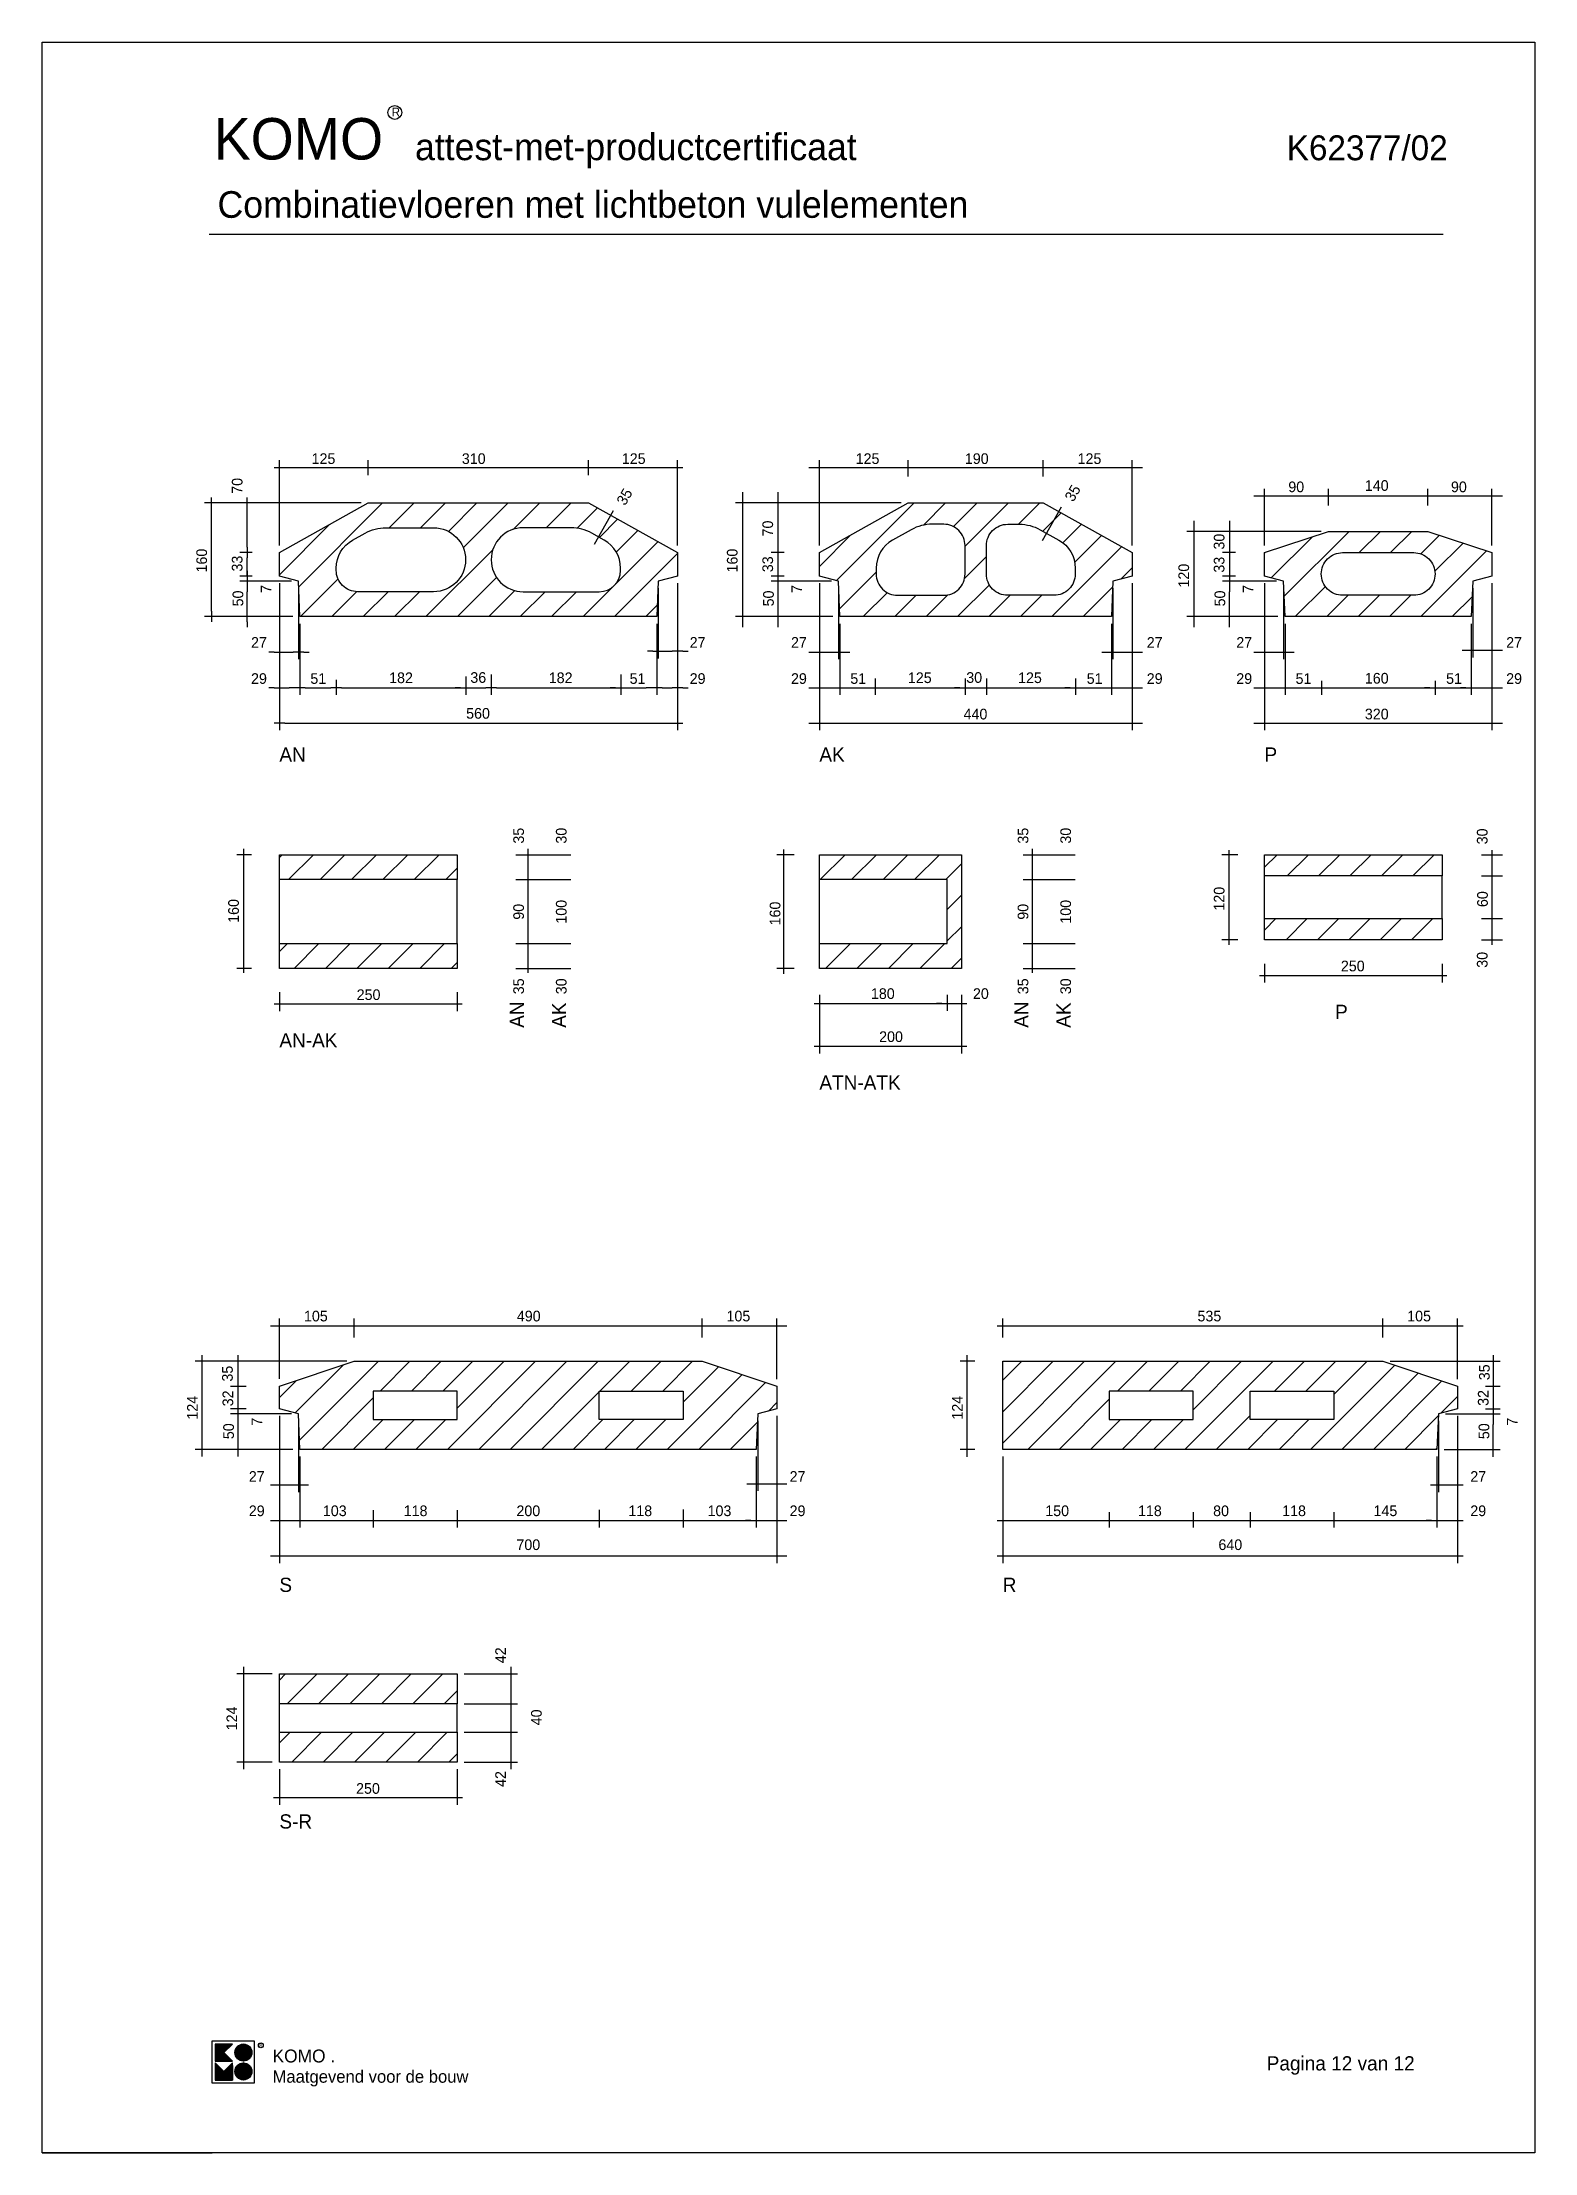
# Model space of a CAD drawing. Extents: x -4349 to 12451, y 1148 to 7088.
# Drawn here: x 8251 to 12451, y 1148 to 7088 of the extents above; entities that cross this region are included whole.
import ezdxf
from ezdxf.enums import TextEntityAlignment as Align

# ---------------------------------------------------------------- set-up
doc = ezdxf.new("R2010")
doc.units = 0
doc.header["$LTSCALE"] = 5
doc.layers.get('0').update_dxf_attribs({"linetype": 'CONTINUOUS'})
for name, color, linetype in [('ANZ', 2, 'CONTINUOUS'), ('ARC', 1, 'CONTINUOUS'), ('KADER_COMBI_NIEUW$0$KOMO_L', 7, 'CONTINUOUS'), ('KADER_COMBI_NIEUW$0$TXT', 1, 'CONTINUOUS'), ('MTV', 1, 'CONTINUOUS'), ('TEXT', 1, 'CONTINUOUS'), ('TXT', 1, 'CONTINUOUS')]:
    doc.layers.add(name, color=color, linetype=linetype)
doc.styles.add('ISO', font='txt', dxfattribs={"height": 30})
doc.styles.add('KADER_COMBI_NIEUW$0$STYLE1', font='txt', dxfattribs={"height": 50})
doc.styles.add('KADER_COMBI_NIEUW$0$T25_VE', font='txt', dxfattribs={"height": 50})
doc.styles.add('STYLE1', font='txt', dxfattribs={"height": 50})

msp = doc.modelspace()

# ---------------------------------------------------------------- texts
at = {"layer": 'MTV', "style": 'ISO'}
for s, p in [('125', (9042, 5900.6)), ('310', (9464.8, 5900.6)), ('125', (9915, 5900.6)), ('125', (10573, 5900.6)), ('190', (10880.3, 5900.6)), ('125', (11197.5, 5900.6)), ('90', (11779.3, 5821.2)), ('140', (12005.9, 5825)), ('90', (12237, 5821.2)), ('27', (8860.5, 5383.3)), ('27', (10094.8, 5383.3)), ('27', (10379.9, 5383.3)), ('27', (11381, 5383.3)), ('27', (11632.9, 5383.3)), ('27', (12392.3, 5383.3)), ('29', (8860.5, 5281.7)), ('51', (9027.4, 5281.7)), ('182', (9260.2, 5283.8)), ('36', (9477.6, 5284.6)), ('182', (9709.4, 5283.8)), ('51', (9925.8, 5281.7)), ('29', (10094.8, 5281.7)), ('29', (10379.9, 5281.7)), ('51', (10546.8, 5281.7)), ('125', (10720, 5284)), ('30', (10873.1, 5284.6)), ('125', (11030, 5284)), ('51', (11212, 5281.7)), ('29', (11381, 5281.7)), ('29', (11632.9, 5281.7)), ('51', (11799.8, 5281.7)), ('160', (12005.9, 5282.5)), ('51', (12223.3, 5281.7)), ('29', (12392.3, 5281.7)), ('560', (9476.9, 5183.7)), ('440', (10876.7, 5181.7)), ('320', (12005.9, 5181.8)), ('250', (11938.4, 4472.7)), ('250', (9168.9, 4392)), ('180', (10616, 4395)), ('20', (10891.9, 4395)), ('200', (10639.1, 4273.8)), ('105', (9020.6, 3487.5)), ('490', (9619.6, 3487.5)), ('105', (10209.6, 3487.5)), ('535', (11534.9, 3487.5)), ('105', (12125, 3487.5)), ('27', (8854.2, 3036)), ('27', (10376, 3036)), ('27', (12291.4, 3036)), ('29', (8854.2, 2939.4)), ('103', (9073.8, 2939.4)), ('118', (9301.2, 2939.4)), ('200', (9618.4, 2939.4)), ('118', (9933.4, 2939.4)), ('103', (10156.4, 2939.4)), ('29', (10376, 2939.4)), ('150', (11106.6, 2939.4)), ('118', (11367.5, 2939.4)), ('80', (11567.8, 2939.4)), ('118', (11773.2, 2939.4)), ('145', (12030.2, 2939.4)), ('29', (12291.4, 2939.4)), ('700', (9618.4, 2844)), ('640', (11593.8, 2844)), ('250', (9167.2, 2158))]:
    msp.add_text(s, height=30, dxfattribs=at).set_placement(p, align=Align.CENTER)
for s, rotation, p in [('70', 90, (8814.1, 5839)), ('35', 60, (9902, 5800.8)), ('35', 60, (11163.1, 5811.1)), ('70', 90, (10307.1, 5719)), ('30', 90, (11577.3, 5682)), ('160', 90, (8714.2, 5628.7)), ('160', 90, (10207.2, 5628.7)), ('33', 90, (8814.1, 5620.2)), ('33', 90, (10307.1, 5618.3)), ('120', 90, (11477.7, 5586.3)), ('33', 90, (11577.3, 5617.1)), ('50', 90, (8816.2, 5522.1)), ('7', 90, (8895.7, 5548.9)), ('50', 90, (10309.2, 5522.1)), ('7', 90, (10388.7, 5548.9)), ('50', 90, (11579.4, 5522.1)), ('7', 90, (11658.9, 5548.9)), ('35', 90, (9606.1, 4854.4)), ('30', 90, (9726.1, 4854.4)), ('35', 90, (11025.5, 4854.4)), ('30', 90, (11145.5, 4854.4)), ('30', 90, (12317.6, 4852.4)), ('120', 90, (11577.4, 4677.1)), ('60', 90, (12318.4, 4675.9)), ('160', 90, (8803.9, 4642.6)), ('90', 90, (9606.1, 4640.3)), ('100', 90, (9726.1, 4640.3)), ('160', 90, (10327.7, 4635.4)), ('90', 90, (11025.5, 4640.3)), ('100', 90, (11145.5, 4640.3)), ('30', 90, (12317.6, 4505.1)), ('35', 90, (9606.1, 4430.5)), ('30', 90, (9726.1, 4430.5)), ('35', 90, (11025.5, 4430.5)), ('30', 90, (11145.5, 4430.5)), ('35', 90, (8786.8, 3340.4)), ('35', 90, (12323.7, 3344.2)), ('124', 90, (8688.3, 3244.5)), ('32', 90, (8787.9, 3270.8)), ('124', 90, (10840.8, 3244.5)), ('32', 90, (12320.4, 3272.1)), ('7', 90, (8869.5, 3205.1)), ('7', 90, (12402, 3205.1)), ('50', 90, (8790, 3178.4)), ('50', 90, (12322.5, 3178.4)), ('42', 90, (9555.4, 2547.8)), ('124', 90, (8799.1, 2370.1)), ('40', 90, (9656.1, 2373)), ('42', 90, (9555.4, 2199.6))]:
    msp.add_text(s, height=30, rotation=rotation, dxfattribs=at).set_placement(p, align=Align.CENTER)
at = {"layer": 'TEXT', "color": 3, "style": 'ISO'}
for s, p in [('AN', (8917.9, 5062.8)), ('AK', (10437.4, 5062.8)), ('P', (11689.9, 5062.8)), ('P', (11888.6, 4338.6)), ('AN-AK', (8917.9, 4258.6)), ('ATN-ATK', (10437.4, 4139.6)), ('S', (8917.9, 2726.1)), ('R', (10953.3, 2726.1)), ('S-R', (8917.9, 2060.2))]:
    msp.add_text(s, height=40, dxfattribs=at).set_placement(p)
for s, p in [('AN', (9606.4, 4313.7)), ('AK', (9724.9, 4313.7)), ('AN', (11025.9, 4313.7)), ('AK', (11144.4, 4313.7))]:
    msp.add_text(s, height=40, rotation=90, dxfattribs=at).set_placement(p)

# ---------------------------------------------------------------- blocks, each defined once
blk = doc.blocks.new('*X49')
at = {"color": 0}
for p, q in [((8972.6, 5555.1), (9208.5, 5791)), ((9226.9, 5721), (9296.9, 5791)), ((9315.3, 5721), (9385.3, 5791)), ((9393.5, 5710.8), (9473.7, 5791)), ((9435.5, 5664.5), (9562, 5791)), ((9576, 5716.6), (9650.4, 5791)), ((9668.8, 5721), (9738.8, 5791)), ((9755.9, 5719.7), (9813.1, 5776.9)), ((8917.9, 5588.8), (9059.2, 5730.1)), ((9818.3, 5693.7), (9869.8, 5745.2)), ((9865.8, 5652.8), (9926.4, 5713.4)), ((9330.4, 5471), (9518.4, 5659)), ((9860.8, 5471), (10037.9, 5648.2)), ((9864.4, 5563), (9983.1, 5681.7)), ((8976.9, 5471), (9082.9, 5577.1)), ((9065.3, 5471), (9135.3, 5541.1)), ((9153.7, 5471), (9223.7, 5541)), ((9242, 5471), (9312, 5541)), ((9418.8, 5471), (9529, 5581.2)), ((9507.2, 5471), (9580.4, 5544.1)), ((9595.6, 5471), (9665.6, 5541)), ((9684, 5471), (9754, 5541)), ((9772.4, 5471), (9856, 5554.6)), ((9949.2, 5471), (9981.2, 5503.1))]:
    blk.add_line(p, q, dxfattribs=at)
blk = doc.blocks.new('*X50')
at = {"color": 0}
for p, q in [((10485.8, 5572.5), (10704.3, 5791)), ((10730.1, 5728.4), (10792.7, 5791)), ((10814.6, 5724.5), (10881.1, 5791)), ((10847.4, 5668.9), (10969.5, 5791)), ((10997.9, 5731), (11057.9, 5791)), ((11066.5, 5711.3), (11117.9, 5762.7)), ((11122.4, 5678.8), (11174.6, 5731)), ((10437.4, 5612.5), (10524.9, 5700)), ((11091.4, 5471), (11287.9, 5667.5)), ((11155.9, 5623.9), (11231.3, 5699.2)), ((10494.5, 5492.8), (10597.4, 5595.7)), ((10846.3, 5579.4), (10907.4, 5640.5)), ((11285.5, 5576.7), (11317.4, 5608.6)), ((10561.1, 5471), (10628.5, 5538.4)), ((10649.5, 5471), (10709.5, 5531)), ((10737.9, 5471), (10799, 5532.1)), ((10826.2, 5471), (10915.7, 5560.5)), ((10914.6, 5471), (10974.6, 5531)), ((11003, 5471), (11063, 5531)), ((11179.8, 5471), (11262.7, 5553.9))]:
    blk.add_line(p, q, dxfattribs=at)
blk = doc.blocks.new('*X51')
at = {"color": 0}
for p, q in [((11745.6, 5528.4), (11928.2, 5711)), ((11956.6, 5651), (12016.6, 5711)), ((12045, 5651), (12105, 5711)), ((11689.9, 5649.5), (11692.2, 5651.8)), ((11708.9, 5580.1), (11824.8, 5696)), ((12129.9, 5647.6), (12182.5, 5700.1)), ((12130.1, 5471), (12315.1, 5655.9)), ((12169.4, 5598.6), (12248.8, 5678)), ((11776.6, 5471), (11861.3, 5555.7)), ((11865, 5471), (11925, 5531)), ((11953.3, 5471), (12013.3, 5531)), ((12041.7, 5471), (12101.7, 5531)), ((12218.5, 5471), (12274.1, 5526.6))]:
    blk.add_line(p, q, dxfattribs=at)
blk = doc.blocks.new('*X52')
at = {"color": 0}
for p, q in [((8917.9, 4793.3), (8925.6, 4801)), ((8944, 4731), (9014, 4801)), ((9032.4, 4731), (9102.4, 4801)), ((9120.8, 4731), (9190.8, 4801)), ((9209.2, 4731), (9279.2, 4801)), ((9297.5, 4731), (9367.5, 4801)), ((9385.9, 4731), (9417.9, 4763))]:
    blk.add_line(p, q, dxfattribs=at)
blk = doc.blocks.new('*X53')
at = {"color": 0}
for p, q in [((8917.9, 4528.2), (8940.8, 4551)), ((8959.2, 4481), (9029.2, 4551)), ((9047.5, 4481), (9117.5, 4551)), ((9135.9, 4481), (9205.9, 4551)), ((9224.3, 4481), (9294.3, 4551)), ((9312.7, 4481), (9382.7, 4551)), ((9401.1, 4481), (9417.9, 4497.9))]:
    blk.add_line(p, q, dxfattribs=at)
blk = doc.blocks.new('*X54')
at = {"color": 0}
for p, q in [((10439.8, 4731), (10509.8, 4801)), ((10528.2, 4731), (10598.2, 4801)), ((10616.6, 4731), (10686.6, 4801)), ((10705, 4731), (10775, 4801)), ((10793.3, 4731), (10837.4, 4775)), ((10797.4, 4646.7), (10837.4, 4686.7)), ((10797.4, 4558.3), (10837.4, 4598.3)), ((10455, 4481), (10525, 4551)), ((10543.3, 4481), (10613.3, 4551)), ((10631.7, 4481), (10701.7, 4551)), ((10720.1, 4481), (10790.1, 4551)), ((10808.5, 4481), (10837.4, 4509.9))]:
    blk.add_line(p, q, dxfattribs=at)
blk = doc.blocks.new('*X55')
at = {"color": 0}
for p, q in [((11689.9, 4765.6), (11725.3, 4801)), ((11753.7, 4741), (11813.7, 4801)), ((11842.1, 4741), (11902.1, 4801)), ((11930.5, 4741), (11990.5, 4801)), ((12018.8, 4741), (12078.8, 4801)), ((12107.2, 4741), (12167.2, 4801)), ((11689.9, 4588.8), (11722.1, 4621)), ((11750.5, 4561), (11810.5, 4621)), ((11838.8, 4561), (11898.8, 4621)), ((11927.2, 4561), (11987.2, 4621)), ((12015.6, 4561), (12075.6, 4621)), ((12104, 4561), (12164, 4621))]:
    blk.add_line(p, q, dxfattribs=at)
blk = doc.blocks.new('*X56')
at = {"color": 0}
for p, q in [((8917.9, 2477.8), (8935.4, 2495.3)), ((8939.8, 2411.3), (9023.8, 2495.3)), ((9028.2, 2411.3), (9112.2, 2495.3)), ((9116.6, 2411.3), (9200.6, 2495.3)), ((9205, 2411.3), (9289, 2495.3)), ((9293.4, 2411.3), (9377.4, 2495.3)), ((9381.8, 2411.3), (9417.9, 2447.4)), ((8917.9, 2301), (8948.2, 2331.3)), ((8952.6, 2247.3), (9036.6, 2331.3)), ((9041, 2247.3), (9125, 2331.3)), ((9129.4, 2247.3), (9213.4, 2331.3)), ((9217.8, 2247.3), (9301.8, 2331.3)), ((9306.2, 2247.3), (9390.2, 2331.3)), ((9394.5, 2247.3), (9417.9, 2270.7))]:
    blk.add_line(p, q, dxfattribs=at)
blk = doc.blocks.new('*X57')
at = {"color": 0}
for p, q in [((8962.7, 3229.7), (9098.5, 3365.5)), ((8974.9, 3153.4), (9196.7, 3375.3)), ((9201.1, 3291.3), (9285.1, 3375.3)), ((9289.5, 3291.3), (9373.5, 3375.3)), ((9377.9, 3291.3), (9461.9, 3375.3)), ((9390.7, 3127.3), (9638.7, 3375.3)), ((9417.9, 3242.9), (9550.3, 3375.3)), ((9479, 3127.3), (9727, 3375.3)), ((9567.4, 3127.3), (9815.4, 3375.3)), ((9819.8, 3291.3), (9903.8, 3375.3)), ((9908.2, 3291.3), (9992.2, 3375.3)), ((9996.6, 3291.3), (10080.6, 3375.3)), ((10009.4, 3127.3), (10220, 3337.9)), ((10053.9, 3260.2), (10153.7, 3360)), ((8917.9, 3273.3), (8965.9, 3321.3)), ((9037.1, 3127.3), (9181.9, 3272.1)), ((9655.8, 3127.3), (9817.9, 3289.4)), ((10097.8, 3127.3), (10286.3, 3315.8)), ((9125.5, 3127.3), (9209.5, 3211.3)), ((9213.9, 3127.3), (9297.9, 3211.3)), ((9302.3, 3127.3), (9386.3, 3211.3)), ((9744.2, 3127.3), (9828.2, 3211.3)), ((9832.6, 3127.3), (9916.6, 3211.3)), ((9921, 3127.3), (10005, 3211.3)), ((10293.9, 3235), (10317.9, 3259)), ((10186.2, 3127.3), (10263, 3204.1))]:
    blk.add_line(p, q, dxfattribs=at)
blk = doc.blocks.new('*X58')
at = {"color": 0}
for p, q in [((10953.3, 3145), (11183.6, 3375.3)), ((10953.3, 3233.4), (11095.2, 3375.3)), ((10953.3, 3321.7), (11006.8, 3375.3)), ((11024, 3127.3), (11272, 3375.3)), ((11276.4, 3291.3), (11360.4, 3375.3)), ((11364.8, 3291.3), (11448.8, 3375.3)), ((11453.2, 3291.3), (11537.2, 3375.3)), ((11466, 3127.3), (11714, 3375.3)), ((11489.3, 3239), (11625.6, 3375.3)), ((11718.3, 3291.3), (11802.3, 3375.3)), ((11806.7, 3291.3), (11890.7, 3375.3)), ((11819.5, 3127.3), (12056.5, 3364.2)), ((11885.3, 3281.5), (11979.1, 3375.3)), ((11907.9, 3127.3), (12122.8, 3342.1)), ((11112.4, 3127.3), (11253.3, 3268.2)), ((11996.3, 3127.3), (12189, 3320)), ((12186.5, 3229.1), (12233.3, 3275.9)), ((11200.8, 3127.3), (11284.8, 3211.3)), ((11289.2, 3127.3), (11373.2, 3211.3)), ((11377.6, 3127.3), (11461.6, 3211.3)), ((11554.3, 3127.3), (11649.3, 3222.2)), ((11642.7, 3127.3), (11726.7, 3211.3)), ((11731.1, 3127.3), (11815.1, 3211.3)), ((12084.7, 3127.3), (12179.1, 3221.7)), ((12173.1, 3127.3), (12175.4, 3129.6))]:
    blk.add_line(p, q, dxfattribs=at)
blk = doc.blocks.new('*U68')
at = {"layer": 'KADER_COMBI_NIEUW$0$KOMO_L', "style": 'KADER_COMBI_NIEUW$0$STYLE1'}
blk.add_text('R', height=12.4, dxfattribs=at).set_placement((491.5, 2865.5))
blk = doc.blocks.new('*U69')
at = {"layer": 'KADER_COMBI_NIEUW$0$KOMO_L', "style": 'KADER_COMBI_NIEUW$0$STYLE1'}
blk.add_text('R', height=3.96, dxfattribs=at).set_placement((305.7, 149.4))
blk = doc.blocks.new('*U70')
at = {"layer": 'KADER_COMBI_NIEUW$0$KOMO_L', "style": 'KADER_COMBI_NIEUW$0$T25_VE'}
blk.add_text('KOMO .', height=18.23, dxfattribs=at).set_placement((324.1, 127.1))
blk = doc.blocks.new('*U71')
at = {"layer": 'KADER_COMBI_NIEUW$0$KOMO_L', "style": 'KADER_COMBI_NIEUW$0$STYLE1'}
blk.add_text('Maatgevend voor de bouw', height=17.495, dxfattribs=at).set_placement((324, 98.6))
blk = doc.blocks.new('*U72')
at = {"layer": 'KADER_COMBI_NIEUW$0$KOMO_L', "linetype": 'CONTINUOUS'}
for p, q in [((243.4, 153), (243.4, 141)), ((267.5, 153), (255.5, 141)), ((274.4, 149.5), (270.9, 141)), ((283, 153), (274.4, 149.5)), ((291.5, 149.5), (283, 153)), ((291.5, 149.5), (295, 141)), ((243.4, 141), (243.4, 128.9)), ((243.4, 126.5), (243.4, 123)), ((246.9, 123), (243.4, 126.5)), ((243.4, 123), (243.4, 114.5)), ((246.9, 123), (255.5, 114.5)), ((255.5, 141), (267.5, 128.9)), ((264, 123), (255.5, 114.5)), ((267.5, 126.5), (264, 123)), ((267.5, 123), (267.5, 126.5)), ((267.5, 123), (267.5, 114.5)), ((270.9, 141), (274.4, 132.4)), ((274.4, 123), (270.9, 114.5)), ((283, 128.9), (274.4, 132.4)), ((283, 126.5), (274.4, 123)), ((291.5, 132.4), (283, 128.9)), ((291.5, 123), (283, 126.5)), ((295, 141), (291.5, 132.4)), ((291.5, 123), (295, 114.5)), ((243.4, 114.5), (243.4, 102.4)), ((267.5, 114.5), (267.5, 102.4)), ((270.9, 114.5), (274.4, 105.9)), ((283, 102.4), (274.4, 105.9)), ((291.5, 105.9), (283, 102.4)), ((295, 114.5), (291.5, 105.9))]:
    blk.add_line(p, q, dxfattribs=at)
for points in [[(243.4, 153), (243.4, 141), (255.5, 141)], [(274.4, 149.5), (270.9, 141), (295, 141)], [(283, 153), (274.4, 149.5), (291.5, 149.5)], [(243.4, 141), (243.4, 128.9), (267.5, 128.9)], [(243.4, 126.5), (243.4, 123), (246.9, 123)], [(243.4, 123), (243.4, 114.5), (255.5, 114.5)], [(264, 123), (255.5, 114.5), (267.5, 114.5)], [(267.5, 126.5), (264, 123), (267.5, 123)], [(270.9, 141), (274.4, 132.4), (291.5, 132.4)], [(274.4, 123), (270.9, 114.5), (295, 114.5)], [(283, 126.5), (274.4, 123), (291.5, 123)], [(243.4, 114.5), (243.4, 102.4), (267.5, 102.4)], [(270.9, 114.5), (274.4, 105.9), (291.5, 105.9)]]:
    blk.add_solid(points, dxfattribs=at)
at = {"layer": 'KADER_COMBI_NIEUW$0$KOMO_L', "linetype": 'CONTINUOUS', "extrusion": (0, 0, -1)}
for points in [[(-243.4, 153), (-267.5, 153), (-255.5, 141)], [(-274.4, 149.5), (-291.5, 149.5), (-295, 141)], [(-243.4, 141), (-255.5, 141), (-267.5, 128.9)], [(-243.4, 123), (-246.9, 123), (-255.5, 114.5)], [(-264, 123), (-267.5, 123), (-267.5, 114.5)], [(-270.9, 141), (-295, 141), (-291.5, 132.4)], [(-274.4, 132.4), (-291.5, 132.4), (-283, 128.9)], [(-274.4, 123), (-291.5, 123), (-295, 114.5)], [(-243.4, 114.5), (-267.5, 114.5), (-267.5, 102.4)], [(-270.9, 114.5), (-295, 114.5), (-291.5, 105.9)], [(-274.4, 105.9), (-291.5, 105.9), (-283, 102.4)]]:
    blk.add_solid(points, dxfattribs=at)
blk = doc.blocks.new('KADER_COMBI_NIEUW')
at = {"layer": 'KADER_COMBI_NIEUW$0$KOMO_L'}
for p, q in [((0, 2970), (235, 2970)), ((2100, 2970), (2100, 2700)), ((0, 0), (239, 0))]:
    blk.add_line(p, q, dxfattribs=at)
for points in [[(0, 0), (0, 2970), (2100, 2970), (2100, 0)], [(239, 157.4), (298.4, 157.4), (298.4, 98), (239, 98)]]:
    blk.add_lwpolyline(points, close=True, dxfattribs=at)
for points in [[(267.5, 153), (243.4, 153), (243.4, 128.9), (267.5, 128.9)], [(267.5, 153), (255.5, 141), (267.5, 128.9), (255.5, 141)], [(243.4, 126.5), (255.5, 114.5), (267.5, 126.5), (255.5, 114.5)], [(243.4, 126.5), (243.4, 102.4), (267.5, 102.4), (267.5, 126.5)]]:
    blk.add_lwpolyline(points, dxfattribs=at)
for centre, radius in [((496, 2871.2), 9.74), ((283, 141), 12), ((307.5, 151.2), 3.43), ((283, 114.5), 12)]:
    blk.add_circle(centre, radius, dxfattribs=at)
at = {"layer": 'KADER_COMBI_NIEUW$0$TXT', "color": 1, "linetype": 'CONTINUOUS'}
blk.add_line((235, 2700), (1971, 2700), dxfattribs=at)
for name in ['*U68', '*U69', '*U70', '*U71']:
    blk.add_blockref(name, (0, 0))
at = {"layer": 'KADER_COMBI_NIEUW$0$KOMO_L', "linetype": 'CONTINUOUS'}
blk.add_blockref('*U72', (0, 0), dxfattribs=at)
at = {"layer": 'KADER_COMBI_NIEUW$0$KOMO_L', "color": 4, "style": 'KADER_COMBI_NIEUW$0$STYLE1'}
for s, height, p in [('KOMO ', 58.36, (241.2, 2804.9)), ('attest-met-productcertificaat', 37.5, (524.5, 2804)), ('Combinatievloeren met lichtbeton vulelementen', 37.5, (246.6, 2722.9))]:
    blk.add_text(s, height=height, dxfattribs=at).set_placement(p)
at = {"layer": 'KADER_COMBI_NIEUW$0$TXT', "color": 4, "style": 'KADER_COMBI_NIEUW$0$STYLE1'}
blk.add_text('K62377/02', height=35, dxfattribs=at).set_placement((1751, 2803.9))
blk = doc.blocks.new('*U66')
at = {"layer": 'TXT', "style": 'STYLE1'}
blk.add_text('Pagina 12 van 12', height=40, dxfattribs=at).set_placement((11696.2, 1379.4))

# ---------------------------------------------------------------- linework, layer by layer
at = {"layer": 'ANZ', "color": 3}
for p, q in [((9738.4, 5721), (9603.9, 5721)), ((9831.9, 5686.1), (9797, 5705.7)), ((9877.9, 5601), (9877.9, 5607.6)), ((9603.9, 5541), (9817.9, 5541)), ((10437.4, 4801), (10837.4, 4801)), ((10437.4, 4731), (10437.4, 4801)), ((10837.4, 4801), (10837.4, 4731)), ((10797.4, 4731), (10437.4, 4731)), ((10797.4, 4551), (10797.4, 4731)), ((10837.4, 4731), (10837.4, 4551)), ((11689.9, 4621), (12189.9, 4621)), ((11689.9, 4561), (11689.9, 4621)), ((12189.9, 4621), (12189.9, 4561)), ((10437.4, 4481), (10437.4, 4551)), ((10437.4, 4551), (10797.4, 4551)), ((10837.4, 4551), (10837.4, 4481)), ((12189.9, 4561), (11689.9, 4561)), ((10837.4, 4481), (10437.4, 4481))]:
    msp.add_line(p, q, dxfattribs=at)
at = {"layer": 'ANZ', "color": 1}
for p, q in [((8917.9, 4551), (8917.9, 4731)), ((9417.9, 4551), (9417.9, 4731)), ((10437.4, 4551), (10437.4, 4731)), ((11689.9, 4621), (11689.9, 4741)), ((12189.9, 4621), (12189.9, 4741)), ((8917.9, 2331.3), (8917.9, 2411.3)), ((9417.9, 2331.3), (9417.9, 2411.3))]:
    msp.add_line(p, q, dxfattribs=at)
at = {"layer": 'ANZ', "color": 3}
for points in [[(9979.9, 5471), (9477.9, 5471), (8975.9, 5471), (8971.9, 5571), (8917.9, 5585), (8917.9, 5651), (9167.9, 5791), (9477.9, 5791), (9787.9, 5791), (10037.9, 5651), (10037.9, 5585), (9983.9, 5571)], [(10495.4, 5471), (10491.4, 5571), (10437.4, 5585), (10437.4, 5651), (10687.4, 5791), (10877.4, 5791), (11067.4, 5791), (11317.4, 5651), (11317.4, 5585), (11263.4, 5571), (11259.4, 5471), (10877.4, 5471)], [(12009.9, 5711), (12149.9, 5711), (12329.9, 5651), (12329.9, 5585), (12275.9, 5571), (12271.9, 5471), (12009.9, 5471), (11747.9, 5471), (11743.9, 5571), (11689.9, 5585), (11689.9, 5651), (11869.9, 5711)], [(8917.9, 4731), (8917.9, 4801), (9417.9, 4801), (9417.9, 4731)], [(11689.9, 4741), (11689.9, 4801), (12189.9, 4801), (12189.9, 4741)], [(8917.9, 4481), (8917.9, 4551), (9417.9, 4551), (9417.9, 4481)], [(9617.9, 3127.3), (8975.9, 3127.3), (8971.9, 3227.3), (8917.9, 3241.3), (8917.9, 3305.3), (9127.9, 3375.3), (9617.9, 3375.3), (10107.9, 3375.3), (10317.9, 3305.3), (10317.9, 3241.3), (10263.9, 3227.3), (10259.9, 3127.3)], [(12023.3, 3375.3), (12233.3, 3305.3), (12233.3, 3241.3), (12179.3, 3227.3), (12175.3, 3127.3), (11533.3, 3127.3), (10953.3, 3127.3), (10953.3, 3375.3), (11533.3, 3375.3)], [(9181.9, 3211.3), (9417.9, 3211.3), (9417.9, 3291.3), (9181.9, 3291.3)], [(10053.9, 3211.3), (9817.9, 3211.3), (9817.9, 3291.3), (10053.9, 3291.3)], [(11489.3, 3291.3), (11253.3, 3291.3), (11253.3, 3211.3), (11489.3, 3211.3)], [(11885.3, 3211.3), (11649.3, 3211.3), (11649.3, 3291.3), (11885.3, 3291.3)], [(8917.9, 2411.3), (8917.9, 2495.3), (9417.9, 2495.3), (9417.9, 2411.3)], [(8917.9, 2247.3), (8917.9, 2331.3), (9417.9, 2331.3), (9417.9, 2247.3)]]:
    msp.add_lwpolyline(points, close=True, dxfattribs=at)
for points in [[(9158.9, 5705.7, -0.12832), (9217.5, 5721), (9351.9, 5721, -1), (9351.9, 5541), (9137.9, 5541, -0.414214), (9077.9, 5601), (9077.9, 5607.6, -0.271465), (9124, 5686.1)], [(10597.4, 5591, 0.414214), (10657.4, 5531), (10787.4, 5531, 0.414214), (10847.4, 5591), (10847.4, 5671, 0.414214), (10787.4, 5731), (10754.8, 5731, 0.12832), (10696.2, 5715.7), (10643.4, 5686.1, 0.271465), (10597.4, 5607.6)], [(11157.4, 5591, -0.414214), (11097.4, 5531), (10967.4, 5531, -0.414214), (10907.4, 5591), (10907.4, 5671, -0.414214), (10967.4, 5731), (11000, 5731, -0.12832), (11058.6, 5715.7), (11111.4, 5686.1, -0.271465), (11157.4, 5607.6)], [(12169.9, 5591, -0.414214), (12109.9, 5531), (12009.9, 5531), (11909.9, 5531, -0.414214), (11849.9, 5591, -0.414214), (11909.9, 5651), (12009.9, 5651), (12109.9, 5651, -0.414214)]]:
    msp.add_lwpolyline(points, format="xyb", close=True, dxfattribs=at)
for centre, radius, start, end in [((9603.9, 5631), 90, 90, 270), ((9738.4, 5601), 120, 60.75117, 90), ((9787.9, 5607.6), 90, 0, 60.75117), ((9817.9, 5601), 60, 270, 0)]:
    msp.add_arc(centre, radius, start, end, dxfattribs=at)
at = {"layer": 'MTV'}
for p, q in [((8903.4, 5891), (9152.9, 5891)), ((8917.9, 5671), (8917.9, 5911)), ((9152.9, 5891), (9182.9, 5891)), ((9167.9, 5869.1), (9167.9, 5911)), ((9167.9, 5869.1), (9167.9, 5911)), ((9182.9, 5891), (9772.9, 5891)), ((9772.9, 5891), (9802.9, 5891)), ((9787.9, 5869.1), (9787.9, 5911)), ((9787.9, 5869.1), (9787.9, 5911)), ((9802.9, 5891), (10022.9, 5891)), ((10022.9, 5891), (10052.9, 5891)), ((10037.9, 5671), (10037.9, 5911)), ((10408.1, 5891), (11347, 5891)), ((10437.4, 5671), (10437.4, 5911)), ((10687.4, 5865.4), (10687.4, 5911)), ((10687.4, 5865.4), (10687.4, 5911)), ((11067.4, 5865.4), (11067.4, 5911)), ((11067.4, 5865.4), (11067.4, 5911)), ((11317.4, 5671), (11317.4, 5911)), ((11689.9, 5671), (11689.9, 5831)), ((11869.9, 5783.5), (11869.9, 5831)), ((11869.9, 5783.5), (11869.9, 5831)), ((12149.9, 5783.5), (12149.9, 5831)), ((12149.9, 5783.5), (12149.9, 5831)), ((12329.9, 5671), (12329.9, 5831)), ((8807.1, 5791), (8707.1, 5791)), ((8727.1, 5776), (8727.1, 5806)), ((8727.1, 5486), (8727.1, 5776)), ((9147.9, 5791), (8807.1, 5791)), ((8827.1, 5776), (8827.1, 5806)), ((8827.1, 5666), (8827.1, 5776)), ((9856.9, 5769.1), (9803.8, 5674.2)), ((10301.6, 5791), (10201.6, 5791)), ((10221.6, 5441), (10221.6, 5821)), ((10667.4, 5791), (10301.6, 5791)), ((10321.6, 5666), (10321.6, 5821)), ((11118, 5779.4), (11064.8, 5684.5)), ((11659.9, 5811), (12359.9, 5811)), ((11571.8, 5711), (11471.8, 5711)), ((11491.8, 5441), (11491.8, 5741)), ((11849.9, 5711), (11571.8, 5711)), ((11591.8, 5741), (11591.8, 5541)), ((8841.7, 5651), (8807.1, 5651)), ((8841.7, 5651), (8807.1, 5651)), ((8827.1, 5666), (8827.1, 5681)), ((8827.1, 5666), (8827.1, 5636)), ((10338.7, 5651), (10301.6, 5651)), ((10338.7, 5651), (10301.6, 5651)), ((10321.6, 5441), (10321.6, 5681)), ((11608, 5651), (11571.8, 5651)), ((11608, 5651), (11571.8, 5651)), ((8841.7, 5585), (8807.1, 5585)), ((8841.7, 5585), (8807.1, 5585)), ((8827.1, 5615), (8827.1, 5636)), ((8827.1, 5600), (8827.1, 5615)), ((8827.1, 5586), (8827.1, 5601)), ((8827.1, 5600), (8827.1, 5570)), ((8827.1, 5586), (8827.1, 5556)), ((10338.7, 5585), (10301.6, 5585)), ((10338.7, 5585), (10301.6, 5585)), ((11608, 5585), (11571.8, 5585)), ((8951.9, 5571), (8807.1, 5571)), ((8951.9, 5571), (8807.1, 5571)), ((8827.1, 5570), (8827.1, 5555)), ((8827.1, 5556), (8827.1, 5541)), ((8827.1, 5486), (8827.1, 5541)), ((8917.9, 5565), (8917.9, 5351)), ((8971.9, 5551), (8971.9, 5351)), ((9983.9, 5551), (9983.9, 5353.4)), ((10037.9, 5565), (10037.9, 5353.4)), ((10037.9, 5565), (10037.9, 5251)), ((10471.4, 5571), (10301.6, 5571)), ((10471.4, 5571), (10301.6, 5571)), ((10437.4, 5565), (10437.4, 5351)), ((10491.4, 5551), (10491.4, 5351)), ((11263.4, 5551), (11263.4, 5351)), ((11317.4, 5565), (11317.4, 5351)), ((11317.4, 5565), (11317.4, 5251)), ((11723.9, 5571), (11571.8, 5571)), ((11723.9, 5571), (11571.8, 5571)), ((11591.8, 5570), (11591.8, 5555)), ((11591.8, 5441), (11591.8, 5541)), ((11689.9, 5565), (11689.9, 5351)), ((11743.9, 5551), (11743.9, 5351)), ((12275.9, 5551), (12275.9, 5355.5)), ((12329.9, 5565), (12329.9, 5355.5)), ((8807.1, 5471), (8707.1, 5471)), ((8727.1, 5486), (8727.1, 5456)), ((8955.9, 5471), (8807.1, 5471)), ((8827.1, 5456), (8827.1, 5486)), ((10475.4, 5471), (10201.6, 5471)), ((11571.8, 5471), (11471.8, 5471)), ((11727.9, 5471), (11571.8, 5471)), ((8827.1, 5456), (8827.1, 5441)), ((8975.9, 5451), (8975.9, 5251)), ((8975.9, 5451), (8975.9, 5251)), ((9979.9, 5451), (9979.9, 5251)), ((9979.9, 5451), (9979.9, 5251)), ((10495.4, 5451), (10495.4, 5251)), ((10495.4, 5451), (10495.4, 5251)), ((11259.4, 5451), (11259.4, 5251)), ((11259.4, 5451), (11259.4, 5251)), ((11747.9, 5451), (11747.9, 5251)), ((11747.9, 5451), (11747.9, 5251)), ((12271.9, 5451), (12271.9, 5251)), ((12271.9, 5451), (12271.9, 5251)), ((8902.9, 5371), (8887.9, 5371)), ((8902.9, 5371), (8932.9, 5371)), ((8917.9, 5351), (8917.9, 5251)), ((8932.9, 5371), (8956.9, 5371)), ((8986.9, 5371), (8956.9, 5371)), ((8986.9, 5371), (9001.9, 5371)), ((9968.9, 5373.4), (9953.9, 5373.4)), ((9968.9, 5373.4), (9998.9, 5373.4)), ((9998.9, 5373.4), (10022.9, 5373.4)), ((10052.9, 5373.4), (10022.9, 5373.4)), ((10052.9, 5373.4), (10067.9, 5373.4)), ((10408.1, 5371), (10523, 5371)), ((10437.4, 5351), (10437.4, 5251)), ((11232.1, 5371), (11347, 5371)), ((11659.9, 5371), (11773.9, 5371)), ((11689.9, 5351), (11689.9, 5251)), ((12359.9, 5375.5), (12245.9, 5375.5)), ((12329.9, 5355.5), (12329.9, 5251)), ((9078, 5293.4), (9078, 5251)), ((9078, 5293.4), (9078, 5251)), ((9442.2, 5302), (9442.2, 5251)), ((9442.2, 5302), (9442.2, 5251)), ((9514.2, 5308.4), (9514.2, 5251)), ((9514.2, 5308.4), (9514.2, 5251)), ((9878.4, 5308.4), (9878.4, 5251)), ((9878.4, 5308.4), (9878.4, 5251)), ((10594.8, 5296.4), (10594.8, 5251)), ((10594.8, 5296.4), (10594.8, 5251)), ((10847.8, 5296.4), (10847.8, 5251)), ((10847.8, 5296.4), (10847.8, 5251)), ((10907.6, 5296.4), (10907.6, 5251)), ((10907.6, 5296.4), (10907.6, 5251)), ((11158.6, 5296.4), (11158.6, 5251)), ((11158.6, 5296.4), (11158.6, 5251)), ((11850.1, 5289.9), (11850.1, 5251)), ((11850.1, 5289.9), (11850.1, 5251)), ((12169.9, 5289.9), (12169.9, 5251)), ((12169.9, 5289.9), (12169.9, 5251)), ((8902.9, 5271), (8887.9, 5271)), ((8902.9, 5271), (8932.9, 5271)), ((8917.9, 5251), (8917.9, 5151)), ((8932.9, 5271), (8945.9, 5271)), ((8960.9, 5271), (8945.9, 5271)), ((8990.9, 5271), (8960.9, 5271)), ((8990.9, 5271), (9005.9, 5271)), ((9005.9, 5271), (9063, 5271)), ((9093, 5271), (9063, 5271)), ((9093, 5271), (9427.2, 5271)), ((9093, 5271), (9108, 5271)), ((9427.2, 5271), (9412.2, 5271)), ((9427.2, 5271), (9457.2, 5271)), ((9457.2, 5271), (9499.2, 5271)), ((9529.2, 5271), (9499.2, 5271)), ((9529.2, 5271), (9863.4, 5271)), ((9529.2, 5271), (9544.2, 5271)), ((9863.4, 5271), (9848.4, 5271)), ((9863.4, 5271), (9893.4, 5271)), ((9893.4, 5271), (9949.9, 5271)), ((9964.9, 5271), (9949.9, 5271)), ((9994.9, 5271), (9964.9, 5271)), ((9994.9, 5271), (10022.9, 5271)), ((9994.9, 5271), (10009.9, 5271)), ((10052.9, 5271), (10022.9, 5271)), ((10037.9, 5251), (10037.9, 5151)), ((10052.9, 5271), (10067.9, 5271)), ((10408.1, 5271), (11347, 5271)), ((10437.4, 5251), (10437.4, 5151)), ((10609.8, 5271), (10624.8, 5271)), ((10832.8, 5271), (10817.8, 5271)), ((10922.6, 5271), (11143.6, 5271)), ((11143.6, 5271), (11128.6, 5271)), ((11317.4, 5251), (11317.4, 5231)), ((11317.4, 5231), (11317.4, 5151)), ((11659.9, 5271), (11880.1, 5271)), ((11689.9, 5251), (11689.9, 5151)), ((11865.1, 5271), (12359.9, 5271)), ((12154.9, 5271), (12139.9, 5271)), ((12256.9, 5271), (12241.9, 5271)), ((12301.9, 5271), (12314.9, 5271)), ((12329.9, 5251), (12329.9, 5151)), ((8932.9, 5171), (8902.9, 5171)), ((8932.9, 5171), (10022.9, 5171)), ((10022.9, 5171), (10052.9, 5171)), ((10408.1, 5171), (11347, 5171)), ((11659.9, 5171), (12359.9, 5171)), ((8817.9, 4468), (8817.9, 4817.3)), ((9617.9, 4468), (9617.9, 4817.3)), ((10337.4, 4466), (10337.4, 4816)), ((11037.4, 4468), (11037.4, 4817.3)), ((11589.9, 4813.9), (11589.9, 4547.5)), ((12329.9, 4813.9), (12329.9, 4547.5)), ((8839.6, 4801), (8797.9, 4801)), ((9583.7, 4801), (9737.9, 4801)), ((10366.4, 4801), (10317.4, 4801)), ((10337.4, 4496), (10337.4, 4786)), ((11010.5, 4801), (11157.4, 4801)), ((11615.2, 4801), (11569.9, 4801)), ((12301, 4801), (12359.9, 4801)), ((9583.7, 4731), (9737.9, 4731)), ((11010.5, 4731), (11157.4, 4731)), ((12301, 4741), (12359.9, 4741)), ((12301, 4621), (12359.9, 4621)), ((9583.7, 4551), (9737.9, 4551)), ((11010.5, 4551), (11157.4, 4551)), ((11615.2, 4561), (11569.9, 4561)), ((12301, 4561), (12359.9, 4561)), ((8839.6, 4481), (8797.9, 4481)), ((9583.7, 4481), (9737.9, 4481)), ((10366.4, 4481), (10317.4, 4481)), ((11010.5, 4481), (11157.4, 4481)), ((11676.1, 4461), (12203.2, 4461)), ((11689.9, 4493.6), (11689.9, 4441)), ((12189.9, 4493.6), (12189.9, 4441)), ((8917.9, 4413.6), (8917.9, 4361)), ((9417.9, 4413.6), (9417.9, 4361)), ((10437.4, 4406.4), (10437.4, 4361.9)), ((10797.4, 4406.4), (10797.4, 4361.9)), ((10837.4, 4406.4), (10837.4, 4361.9)), ((8903.3, 4381), (9431.9, 4381)), ((10422.4, 4381.9), (10852.4, 4381.9)), ((10437.4, 4361.9), (10437.4, 4241.9)), ((10782.4, 4381.9), (10767.4, 4381.9)), ((10837.4, 4361.9), (10837.4, 4241.9)), ((10422.4, 4261.9), (10852.4, 4261.9)), ((8892.6, 3475.3), (10346, 3475.3)), ((8917.9, 3325.9), (8917.9, 3495.3)), ((9127.9, 3442.6), (9127.9, 3495.3)), ((9127.9, 3442.6), (9127.9, 3495.3)), ((10107.9, 3442.6), (10107.9, 3495.3)), ((10107.9, 3442.6), (10107.9, 3495.3)), ((10317.9, 3325.3), (10317.9, 3495.3)), ((10937.5, 3475.3), (12249.1, 3475.3)), ((10953.3, 3442.6), (10953.3, 3495.3)), ((12023.3, 3442.6), (12023.3, 3495.3)), ((12023.3, 3442.6), (12023.3, 3495.3)), ((12233.3, 3325.3), (12233.3, 3495.3)), ((8700.8, 3107.6), (8700.8, 3392.8)), ((8800.8, 3392.8), (8800.8, 3211.3)), ((10853.3, 3106.5), (10853.3, 3392.4)), ((12333.3, 3392.4), (12333.3, 3197.3)), ((8780.8, 3375.3), (8680.8, 3375.3)), ((9107.9, 3375.3), (8780.8, 3375.3)), ((10875, 3375.3), (10833.3, 3375.3)), ((12043.3, 3375.3), (12353.3, 3375.3)), ((8824.5, 3303.9), (8780.8, 3303.9)), ((8824.5, 3303.9), (8780.8, 3303.9)), ((12311.6, 3305.3), (12353.3, 3305.3)), ((12311.6, 3305.3), (12353.3, 3305.3)), ((8824.5, 3241.3), (8780.8, 3241.3)), ((8824.5, 3241.3), (8780.8, 3241.3)), ((8951.9, 3227.3), (8780.8, 3227.3)), ((8951.9, 3227.3), (8780.8, 3227.3)), ((8800.8, 3212.3), (8800.8, 3107.6)), ((8917.9, 3221.3), (8917.9, 3007.3)), ((10317.9, 3221.3), (10317.9, 3010.7)), ((12199.3, 3227.3), (12353.3, 3227.3)), ((12199.3, 3227.3), (12353.3, 3227.3)), ((12233.3, 3221.3), (12233.3, 3007.3)), ((12311.6, 3241.3), (12353.3, 3241.3)), ((12311.6, 3241.3), (12353.3, 3241.3)), ((12333.3, 3226.3), (12333.3, 3211.3)), ((8971.9, 3207.3), (8971.9, 3007.3)), ((10263.9, 3207.3), (10263.9, 3010.7)), ((12179.3, 3207.3), (12179.3, 3007.3)), ((12333.3, 3106.5), (12333.3, 3197.3)), ((8780.8, 3127.3), (8680.8, 3127.3)), ((8955.9, 3127.3), (8780.8, 3127.3)), ((8975.9, 3107.3), (8975.9, 2907.3)), ((8975.9, 3107.3), (8975.9, 2907.3)), ((10259.9, 3107.3), (10259.9, 2907.3)), ((10259.9, 3107.3), (10259.9, 2907.3)), ((10875, 3127.3), (10833.3, 3127.3)), ((10953.3, 3107.3), (10953.3, 2907.3)), ((12175.3, 3107.3), (12175.3, 2907.3)), ((12175.3, 3107.3), (12175.3, 2907.3)), ((12195.3, 3127.3), (12353.3, 3127.3)), ((10233.1, 3030.7), (10346, 3030.7)), ((8892.6, 3027.3), (8999.5, 3027.3)), ((8917.9, 3007.3), (8917.9, 2907.3)), ((10317.9, 3010.7), (10317.9, 2907.3)), ((12156.7, 3027.3), (12249.1, 3027.3)), ((12233.3, 3007.3), (12233.3, 2907.3)), ((8892.6, 2927.3), (10346, 2927.3)), ((8932.9, 2927.3), (8960.9, 2927.3)), ((8990.9, 2927.3), (9005.9, 2927.3)), ((9181.9, 2955.8), (9181.9, 2907.3)), ((9181.9, 2955.3), (9181.9, 2907.3)), ((9417.9, 2956.5), (9417.9, 2907.3)), ((9817.9, 2957.6), (9817.9, 2907.3)), ((9817.9, 2955.3), (9817.9, 2907.3)), ((10053.9, 2958.3), (10053.9, 2907.3)), ((10053.9, 2955.3), (10053.9, 2907.3)), ((10244.9, 2927.3), (10229.9, 2927.3)), ((10937.5, 2927.3), (12249.1, 2927.3)), ((11253.3, 2950.8), (11253.3, 2907.3)), ((11489.3, 2950.8), (11489.3, 2907.3)), ((11649.3, 2950.8), (11649.3, 2907.3)), ((11885.3, 2950.8), (11885.3, 2907.3)), ((12160.3, 2927.3), (12145.3, 2927.3)), ((8917.9, 2907.3), (8917.9, 2807.3)), ((10317.9, 2907.3), (10317.9, 2807.3)), ((10953.3, 2907.3), (10953.3, 2807.3)), ((12233.3, 2907.3), (12233.3, 2807.3)), ((8892.6, 2827.3), (10346, 2827.3)), ((10937.5, 2827.3), (12249.1, 2827.3)), ((8897.9, 2495.3), (8797.9, 2495.3)), ((8816.5, 2515.1), (8816.5, 2226.9)), ((9437.9, 2495.3), (9587.9, 2495.3)), ((9569.4, 2515.1), (9569.4, 2226.9)), ((9437.9, 2411.3), (9587.9, 2411.3)), ((9437.9, 2331.3), (9587.9, 2331.3)), ((8897.9, 2247.3), (8797.9, 2247.3)), ((8917.9, 2227.3), (8917.9, 2127.3)), ((9417.9, 2227.3), (9417.9, 2127.3)), ((9437.9, 2247.3), (9587.9, 2247.3)), ((8901.8, 2147.3), (9433.3, 2147.3))]:
    msp.add_line(p, q, dxfattribs=at)

# ---------------------------------------------------------------- block references
msp.add_blockref('*U66', (0, 0))
at = {"layer": 'ARC', "xscale": 2, "yscale": 2, "zscale": 2}
msp.add_blockref('KADER_COMBI_NIEUW', (8250.6, 1147.6), dxfattribs=at)
at = {"layer": 'ARC', "linetype": 'CONTINUOUS'}
for name in ['*X49', '*X50', '*X51', '*X52', '*X54', '*X55', '*X53', '*X57', '*X58', '*X56']:
    msp.add_blockref(name, (0, 0), dxfattribs=at)

msp.set_redraw_order([(e.dxf.handle, doc.entitydb.next_handle()) for e in msp.query("TEXT MTEXT ATTDEF DIMENSION ARC_DIMENSION")])  # texts and dimensions are drawn at this point

doc.saveas('drawing.dxf')
